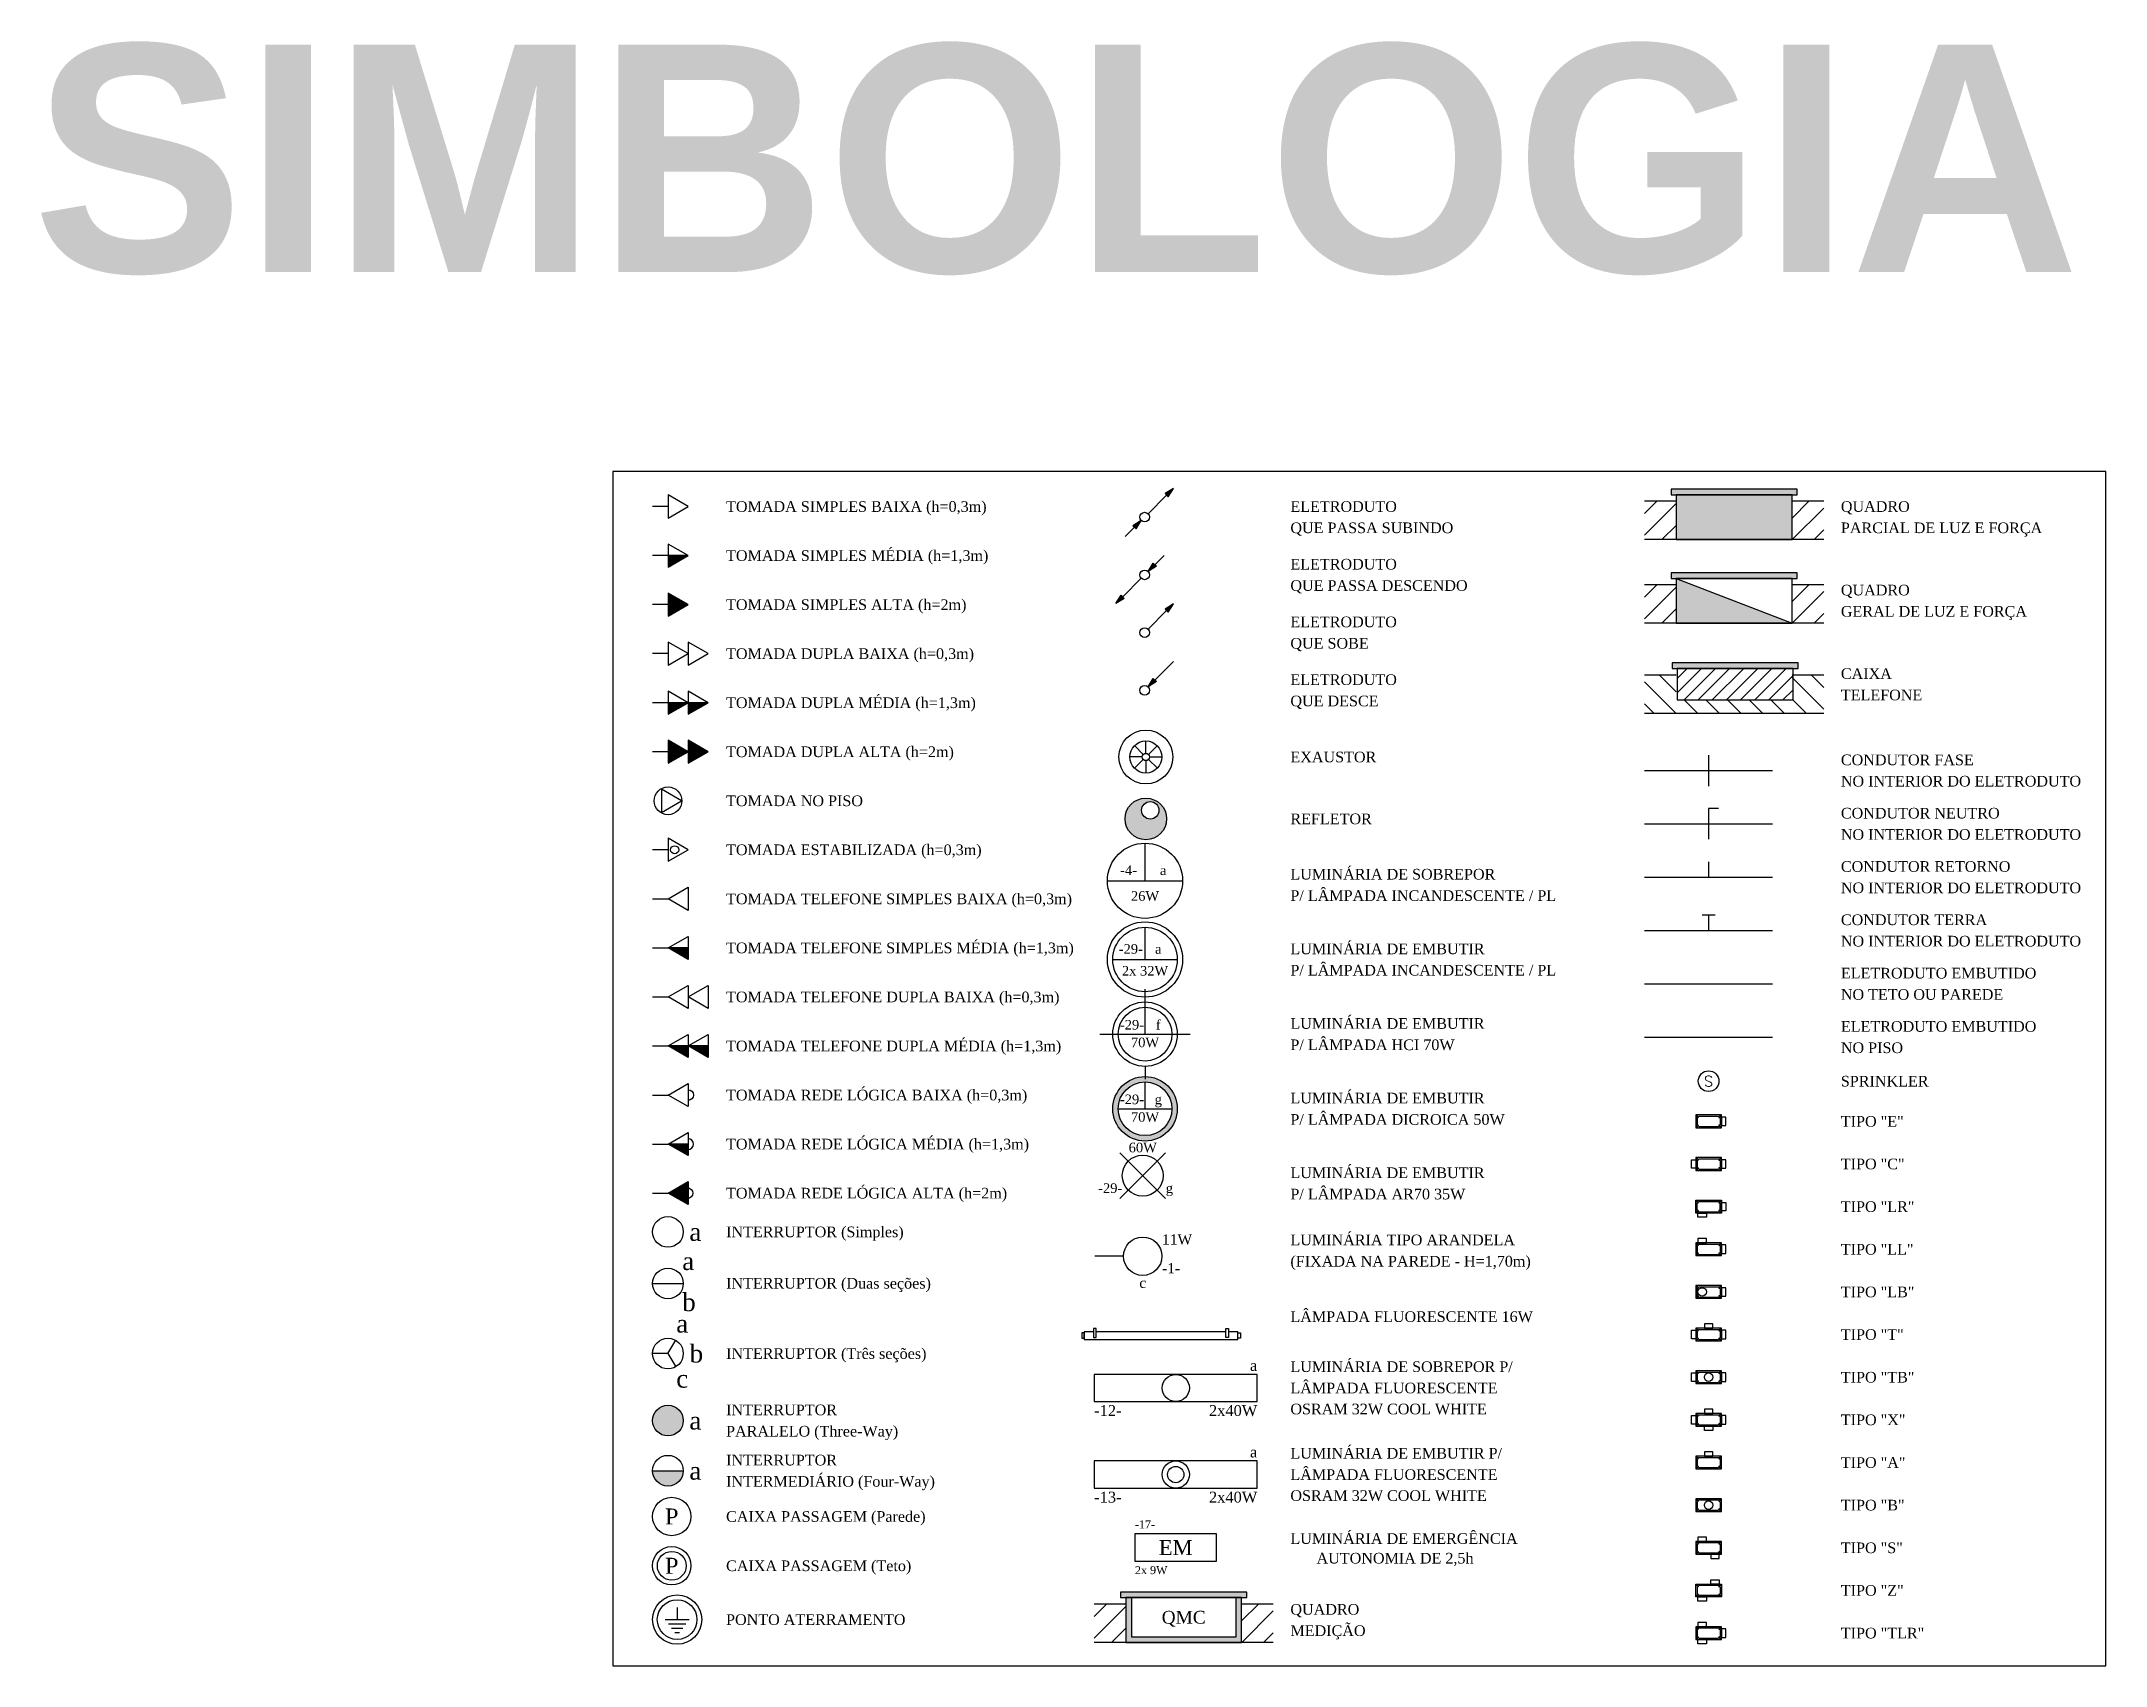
# Model space of a CAD drawing. Extents: x -175055 to -48386, y 10342 to 134050.
# Drawn here: x -161021.6 to -160749.4, y 10573.5 to 10787.8 of the extents above; entities that cross this region are included whole.
import ezdxf
from ezdxf.enums import TextEntityAlignment as Align

# ---------------------------------------------------------------- set-up
doc = ezdxf.new("R2010")
doc.units = 0
doc.header["$LTSCALE"] = 50
doc.header["$MEASUREMENT"] = 0
doc.linetypes.add('HIDDEN', pattern=[0.375, 0.25, -0.125])
doc.layers.get('0').update_dxf_attribs({"linetype": 'CONTINUOUS'})
doc.layers.add('SIMBOLOGIA', color=1, linetype='CONTINUOUS')
doc.layers.add('TX-GM', color=3, linetype='CONTINUOUS')
doc.styles.add('JMS1', font='times.ttf')
doc.styles.add('JMS2', font='times.ttf')
doc.styles.add('ROMANS', font='romans', dxfattribs={"height": 12})
doc.styles.add('SANSSERIFBOLD', font='sasb____.pfb')

msp = doc.modelspace()

# ---------------------------------------------------------------- texts
at = {"color": 1, "linetype": 'Continuous', "style": 'JMS2'}
for s, p in [('TOMADA SIMPLES BAIXA (h=0,3m)', (-160931.33, 10726.45)), ('TOMADA SIMPLES MÉDIA (h=1,3m)', (-160931.33, 10719.98)), ('TOMADA SIMPLES ALTA (h=2m)', (-160931.33, 10713.51)), ('TOMADA DUPLA BAIXA (h=0,3m)', (-160931.33, 10707.04)), ('TOMADA DUPLA MÉDIA (h=1,3m)', (-160931.33, 10700.57)), ('TOMADA DUPLA ALTA (h=2m)', (-160931.33, 10694.1)), ('TOMADA NO PISO', (-160931.33, 10687.63)), ('TOMADA ESTABILIZADA (h=0,3m)', (-160931.33, 10681.17))]:
    msp.add_text(s, height=1.4062, dxfattribs=at).set_placement(p, align=Align.MIDDLE_LEFT)
at = {"linetype": 'Continuous', "style": 'JMS2'}
for s, height, p in [('ELETRODUTO', 1.406, (-160856.91, 10726.45)), ('QUADRO', 1.406, (-160784.32, 10726.45)), ('QUE PASSA SUBINDO', 1.4062, (-160856.91, 10723.64)), ('PARCIAL DE LUZ E FORÇA', 1.4062, (-160784.32, 10723.64)), ('ELETRODUTO', 1.406, (-160856.91, 10718.84)), ('QUE PASSA DESCENDO', 1.4062, (-160856.91, 10716.03)), ('QUADRO', 1.406, (-160784.32, 10715.43)), ('GERAL DE LUZ E FORÇA', 1.4062, (-160784.32, 10712.62)), ('ELETRODUTO', 1.406, (-160856.91, 10711.23)), ('QUE SOBE', 1.406, (-160856.91, 10708.41)), ('CAIXA', 1.406, (-160784.32, 10704.41)), ('ELETRODUTO', 1.406, (-160856.91, 10703.61)), ('TELEFONE', 1.406, (-160784.32, 10701.59)), ('QUE DESCE', 1.406, (-160856.91, 10700.8)), ('EXAUSTOR', 1.406, (-160856.91, 10693.41)), ('EXAUSTOR', 1.406, (-160856.91, 10693.41)), ('CONDUTOR FASE', 1.4062, (-160784.32, 10693.03)), ('NO INTERIOR DO ELETRODUTO', 1.4062, (-160784.32, 10690.22)), ('REFLETOR', 1.406, (-160856.91, 10685.25)), ('REFLETOR', 1.406, (-160856.91, 10685.25)), ('CONDUTOR NEUTRO', 1.4062, (-160784.32, 10686)), ('NO INTERIOR DO ELETRODUTO', 1.4062, (-160784.32, 10683.19)), ('LUMINÁRIA DE SOBREPOR', 1.4062, (-160856.91, 10677.95)), ('CONDUTOR RETORNO', 1.4062, (-160784.32, 10678.97)), ('TOMADA TELEFONE SIMPLES BAIXA (h=0,3m)', 1.4062, (-160931.33, 10674.7)), ('P/ LÂMPADA INCANDESCENTE / PL', 1.4062, (-160856.91, 10675.13)), ('NO INTERIOR DO ELETRODUTO', 1.4062, (-160784.32, 10676.15)), ('CONDUTOR TERRA', 1.4062, (-160784.32, 10671.94)), ('TOMADA TELEFONE SIMPLES MÉDIA (h=1,3m)', 1.4062, (-160931.33, 10668.23)), ('LUMINÁRIA DE EMBUTIR', 1.4062, (-160856.91, 10668.1)), ('NO INTERIOR DO ELETRODUTO', 1.4062, (-160784.32, 10669.12)), ('P/ LÂMPADA INCANDESCENTE / PL', 1.4062, (-160856.91, 10665.29)), ('ELETRODUTO EMBUTIDO', 1.4062, (-160784.32, 10664.9)), ('TOMADA TELEFONE DUPLA BAIXA (h=0,3m)', 1.4062, (-160931.33, 10661.76)), ('NO TETO OU PAREDE', 1.4062, (-160784.32, 10662.09)), ('LUMINÁRIA DE EMBUTIR', 1.4062, (-160856.91, 10658.26)), ('ELETRODUTO EMBUTIDO', 1.4062, (-160784.32, 10657.87)), ('TOMADA TELEFONE DUPLA MÉDIA (h=1,3m)', 1.4062, (-160931.33, 10655.29)), ('P/ LÂMPADA HCI 70W', 1.4062, (-160856.91, 10655.45)), ('NO PISO', 1.406, (-160784.32, 10655.06)), ('TOMADA REDE LÓGICA BAIXA (h=0,3m)', 1.4062, (-160931.33, 10648.82)), ('SPRINKLER', 1.406, (-160784.32, 10650.65)), ('LUMINÁRIA DE EMBUTIR', 1.4062, (-160856.91, 10648.42)), ('P/ LÂMPADA DICROICA 50W', 1.4062, (-160856.91, 10645.6)), ('TIPO "E"', 1.406, (-160784.32, 10645.35)), ('TOMADA REDE LÓGICA MÉDIA (h=1,3m)', 1.4062, (-160931.33, 10642.35)), ('LUMINÁRIA DE EMBUTIR', 1.4062, (-160856.91, 10638.57)), ('TIPO "C"', 1.406, (-160784.32, 10639.73)), ('TOMADA REDE LÓGICA ALTA (h=2m)', 1.4062, (-160931.33, 10635.88)), ('P/ LÂMPADA AR70 35W', 1.4062, (-160856.91, 10635.76)), ('TIPO "LR"', 1.406, (-160784.32, 10634.1)), ('INTERRUPTOR (Simples)', 1.4062, (-160931.33, 10630.77)), ('LUMINÁRIA TIPO ARANDELA', 1.4062, (-160856.91, 10629.71)), ('TIPO "LL"', 1.406, (-160784.32, 10628.48)), ('(FIXADA NA PAREDE - H=1,70m)', 1.4062, (-160856.91, 10626.9)), ('INTERRUPTOR (Duas seções)', 1.4062, (-160931.33, 10623.99)), ('TIPO "LB"', 1.406, (-160784.32, 10622.85)), ('LÂMPADA FLUORESCENTE 16W', 1.4062, (-160856.91, 10619.59)), ('TIPO "T"', 1.406, (-160784.32, 10617.23)), ('INTERRUPTOR (Três seções)', 1.4062, (-160931.33, 10614.72)), ('LUMINÁRIA DE SOBREPOR P/', 1.4062, (-160856.91, 10612.99)), ('TIPO "TB"', 1.406, (-160784.32, 10611.6)), ('LÂMPADA FLUORESCENTE', 1.4062, (-160856.91, 10610.18)), ('INTERRUPTOR', 1.4062, (-160931.33, 10607.29)), ('OSRAM 32W COOL WHITE', 1.4062, (-160856.91, 10607.41)), ('TIPO "X"', 1.406, (-160784.32, 10605.98)), ('PARALELO (Three-Way)', 1.4062, (-160931.33, 10604.48)), ('INTERRUPTOR', 1.4062, (-160931.33, 10600.67)), ('LUMINÁRIA DE EMBUTIR P/', 1.4062, (-160856.91, 10601.57)), ('TIPO "A"', 1.406, (-160784.32, 10600.35)), ('INTERMEDIÁRIO (Four-Way)', 1.4062, (-160931.33, 10597.86)), ('LÂMPADA FLUORESCENTE', 1.4062, (-160856.91, 10598.76)), ('OSRAM 32W COOL WHITE', 1.4062, (-160856.91, 10595.99)), ('CAIXA PASSAGEM (Parede)', 1.4062, (-160931.33, 10593.23)), ('TIPO "B"', 1.406, (-160784.32, 10594.73)), ('LUMINÁRIA DE EMERGÊNCIA', 1.4062, (-160856.91, 10590.32)), ('CAIXA PASSAGEM (Teto)', 1.4062, (-160931.33, 10586.73)), ('AUTONOMIA DE 2,5h', 1.4062, (-160853.46, 10587.73)), ('TIPO "S"', 1.406, (-160784.32, 10589.1)), ('TIPO "Z"', 1.406, (-160784.32, 10583.48)), ('PONTO ATERRAMENTO', 1.4062, (-160931.33, 10579.63)), ('MEDIÇÃO', 1.406, (-160856.91, 10578.17)), ('QUADRO', 1.406, (-160856.91, 10580.98)), ('TIPO "TLR"', 1.406, (-160784.32, 10577.85))]:
    msp.add_text(s, height=height, dxfattribs=at).set_placement(p, align=Align.MIDDLE_LEFT)
at = {"layer": 'TX-GM', "style": 'SANSSERIFBOLD'}
msp.add_text('SIMBOLOGIA', height=30, dxfattribs=at).set_placement((-161022.84, 10757.37))

# ---------------------------------------------------------------- blocks, each defined once
blk = doc.blocks.new('A$C7A1A14DC')
at = {"layer": 'SIMBOLOGIA'}
blk.add_line((0.097, 0), (0, 0), dxfattribs=at)
blk.add_lwpolyline([(0.222, 0), (0.097, 0.072), (0.097, -0.072)], close=True, dxfattribs=at)
at = {"layer": 'SIMBOLOGIA', "linetype": 'Continuous', "style": 'JMS1'}
blk.add_attdef('POT', text='', height=0.08, dxfattribs=at).set_placement((0.177, 0.11), align=Align.MIDDLE_LEFT)
blk.add_attdef('CIRC.', (0.177, -0.145), '', height=0.08, dxfattribs=at)
blk = doc.blocks.new('A$C04520402')
at = {"layer": 'SIMBOLOGIA', "linetype": 'Continuous'}
blk.add_hatch(color=256, dxfattribs=at).paths.add_polyline_path([(0.097, -0.072), (0.222, 0), (0.097, 0)])
at = {"layer": 'SIMBOLOGIA'}
blk.add_line((0.097, 0), (0, 0), dxfattribs=at)
at = {"layer": 'SIMBOLOGIA', "linetype": 'Continuous'}
blk.add_line((0.222, 0), (0.097, 0), dxfattribs=at)
at = {"layer": 'SIMBOLOGIA'}
blk.add_lwpolyline([(0.222, 0), (0.097, 0.072), (0.097, -0.072)], close=True, dxfattribs=at)
at = {"layer": 'SIMBOLOGIA', "linetype": 'Continuous', "style": 'JMS1'}
blk.add_attdef('POT', text='', height=0.08, dxfattribs=at).set_placement((0.177, 0.11), align=Align.MIDDLE_LEFT)
blk.add_attdef('CIRC.', (0.177, -0.145), '', height=0.08, dxfattribs=at)
blk = doc.blocks.new('A$C3018671F')
at = {"layer": 'SIMBOLOGIA'}
blk.add_hatch(color=256, dxfattribs=at).paths.add_polyline_path([(0.097, 0.072), (0.097, -0.072), (0.222, 0)])
blk.add_line((0.097, 0), (0, 0), dxfattribs=at)
blk.add_lwpolyline([(0.222, 0), (0.097, 0.072), (0.097, -0.072)], close=True, dxfattribs=at)
at = {"layer": 'SIMBOLOGIA', "linetype": 'Continuous', "style": 'JMS1'}
blk.add_attdef('POT', text='', height=0.08, dxfattribs=at).set_placement((0.177, 0.11), align=Align.MIDDLE_LEFT)
blk.add_attdef('CIRC.', (0.177, -0.145), '', height=0.08, dxfattribs=at)
blk = doc.blocks.new('A$C2AD67FED')
at = {"layer": 'SIMBOLOGIA', "linetype": 'Continuous'}
blk.add_circle((60, 0), 60, dxfattribs=at)
at = {"layer": 'SIMBOLOGIA', "linetype": 'Continuous', "style": 'JMS1'}
blk.add_attdef('CIRC.1', text='', height=70, dxfattribs=at).set_placement((143.7, 0), align=Align.MIDDLE_LEFT)
blk = doc.blocks.new('A$C046C75A3')
at = {"layer": 'SIMBOLOGIA', "linetype": 'Continuous'}
blk.add_hatch(color=256, dxfattribs=at).paths.add_polyline_path([(0, 0, 1), (120, 0)])
blk.add_line((0, 0), (120, 0), dxfattribs=at)
blk.add_circle((60, 0), 60, dxfattribs=at)
at = {"layer": 'SIMBOLOGIA', "linetype": 'Continuous', "style": 'JMS1'}
blk.add_attdef('CIRC.1', text='', height=70, dxfattribs=at).set_placement((143.7, 0), align=Align.MIDDLE_LEFT)
blk = doc.blocks.new('A$C03AD7B86')
at = {"linetype": 'Continuous'}
for radius in [60, 45]:
    blk.add_circle((0, 0), radius, dxfattribs=at)
at = {"linetype": 'Continuous', "style": 'JMS1'}
blk.add_text('P', height=50, dxfattribs=at).set_placement((0, 0), align=Align.MIDDLE_CENTER)
blk = doc.blocks.new('A$C4C972E47')
at = {"layer": 'SIMBOLOGIA', "linetype": 'Continuous'}
blk.add_circle((60, 0), 60, dxfattribs=at)
at = {"layer": 'SIMBOLOGIA', "linetype": 'Continuous', "style": 'JMS1'}
blk.add_text('P', height=50, dxfattribs=at).set_placement((60, 0), align=Align.MIDDLE_CENTER)
blk = doc.blocks.new('A$C70187CAC')
at = {"linetype": 'Continuous'}
for p, q in [((-0.0557, 0), (0.0557, 0)), ((0, 0.0563), (0, 0)), ((-0.041, -0.0203), (0.041, -0.0203)), ((-0.0262, -0.0405), (0.0262, -0.0405)), ((-0.0115, -0.0608), (0.0115, -0.0608))]:
    blk.add_line(p, q, dxfattribs=at)
for radius in [0.1155, 0.093]:
    blk.add_circle((0, 0), radius, dxfattribs=at)
blk = doc.blocks.new('A$C42C2322C')
at = {"linetype": 'Continuous'}
blk.add_hatch(color=256, dxfattribs=at).paths.add_polyline_path([(89.9, 89.9), (63.7, 73.5), (73.5, 63.7)])
blk.add_line((10.6, 10.6), (68.6, 68.6), dxfattribs=at)
blk.add_lwpolyline([(73.5, 63.7), (89.9, 89.9), (63.7, 73.5)], close=True, dxfattribs=at)
blk.add_circle((0, 0), 15, dxfattribs=at)
blk = doc.blocks.new('A$C4D954A93')
at = {"linetype": 'Continuous'}
blk.add_hatch(color=256, dxfattribs=at).paths.add_polyline_path([(10.6, 10.6), (36.8, 27), (27, 36.8)])
blk.add_line((89.9, 89.9), (31.9, 31.9), dxfattribs=at)
blk.add_lwpolyline([(36.8, 27), (10.6, 10.6), (27, 36.8)], close=True, dxfattribs=at)
blk.add_circle((0, 0), 15, dxfattribs=at)
blk = doc.blocks.new('A$C1CAD7E8E')
at = {"layer": 'SIMBOLOGIA'}
blk.add_line((0, -0.097), (0, 0), dxfattribs=at)
blk.add_lwpolyline([(0, -0.222), (0.072, -0.097), (-0.072, -0.097)], close=True, dxfattribs=at)
at = {"layer": 'SIMBOLOGIA', "linetype": 'Continuous'}
blk.add_circle((0, -0.138), 0.0253, dxfattribs=at)
at = {"layer": 'SIMBOLOGIA', "linetype": 'Continuous', "style": 'JMS1'}
blk.add_attdef('CIRC.', text='', height=0.08, dxfattribs=at).set_placement((-0.071, -0.199), align=Align.RIGHT)
blk.add_attdef('POT', text='', height=0.08, dxfattribs=at).set_placement((0, -0.263), align=Align.TOP_CENTER)
blk = doc.blocks.new('A$C09D210CD')
at = {"layer": 'SIMBOLOGIA', "linetype": 'Continuous'}
blk.add_line((0, 0), (120, 0), dxfattribs=at)
blk.add_circle((60, 0), 60, dxfattribs=at)
at = {"layer": 'SIMBOLOGIA', "linetype": 'Continuous', "style": 'JMS1'}
blk.add_attdef('CIRC.1', text='', height=70, dxfattribs=at).set_placement((116.1, 31.6), align=Align.BOTTOM_LEFT)
blk.add_attdef('CIRC.2', text='', height=70, dxfattribs=at).set_placement((116.1, -38.1), align=Align.TOP_LEFT)
blk = doc.blocks.new('A$C0844385A')
at = {"layer": 'SIMBOLOGIA'}
blk.add_lwpolyline([(62.6, 0), (-31.3, 54.2), (-31.3, -54.2)], close=True, dxfattribs=at)
blk.add_circle((0, 0), 65, dxfattribs=at)
at = {"layer": 'SIMBOLOGIA', "linetype": 'Continuous', "style": 'JMS1'}
blk.add_attdef('POT', text='', height=60, dxfattribs=at).set_placement((41.2, 82.4), align=Align.MIDDLE_LEFT)
blk.add_attdef('CIRC.', (41.2, -108.7), '', height=60, dxfattribs=at)
blk = doc.blocks.new('A$C2E1423AF')
at = {"layer": 'SIMBOLOGIA'}
for points in [[(72.6, 54.2), (72.6, -54.2), (166.4, 0)], [(166.4, 54.2), (166.4, -54.2), (260.3, 0)]]:
    blk.add_hatch(color=256, dxfattribs=at).paths.add_polyline_path(points)
blk.add_line((72.6, 0), (0, 0), dxfattribs=at)
for points in [[(166.4, 0), (72.6, 54.2), (72.6, -54.2)], [(260.3, 0), (166.4, 54.2), (166.4, -54.2)]]:
    blk.add_lwpolyline(points, close=True, dxfattribs=at)
at = {"layer": 'SIMBOLOGIA', "linetype": 'Continuous', "style": 'JMS1'}
blk.add_attdef('POT', text='', height=60, dxfattribs=at).set_placement((195.5, 82.4), align=Align.MIDDLE_LEFT)
blk.add_attdef('CIRC.', (86.3, -123.1), '', height=60, dxfattribs=at)
blk = doc.blocks.new('A$C23953070')
at = {"layer": 'SIMBOLOGIA', "linetype": 'Continuous'}
for points in [[(72.6, -54.2), (166.4, 0), (72.6, 0)], [(166.4, -54.2), (260.3, 0), (166.4, 0)]]:
    blk.add_hatch(color=256, dxfattribs=at).paths.add_polyline_path(points)
at = {"layer": 'SIMBOLOGIA'}
blk.add_line((72.6, 0), (0, 0), dxfattribs=at)
at = {"layer": 'SIMBOLOGIA', "linetype": 'Continuous'}
for p, q in [((166.4, 0), (72.6, 0)), ((260.3, 0), (166.4, 0))]:
    blk.add_line(p, q, dxfattribs=at)
at = {"layer": 'SIMBOLOGIA'}
for points in [[(166.4, 0), (72.6, 54.2), (72.6, -54.2)], [(260.3, 0), (166.4, 54.2), (166.4, -54.2)]]:
    blk.add_lwpolyline(points, close=True, dxfattribs=at)
at = {"layer": 'SIMBOLOGIA', "linetype": 'Continuous', "style": 'JMS1'}
blk.add_attdef('POT', text='', height=60, dxfattribs=at).set_placement((195.5, 82.4), align=Align.MIDDLE_LEFT)
blk.add_attdef('CIRC.', (86.3, -123.1), '', height=60, dxfattribs=at)
blk = doc.blocks.new('A$C6A1A07AC')
at = {"layer": 'SIMBOLOGIA'}
blk.add_line((72.6, 0), (0, 0), dxfattribs=at)
for points in [[(166.4, 0), (72.6, 54.2), (72.6, -54.2)], [(260.3, 0), (166.4, 54.2), (166.4, -54.2)]]:
    blk.add_lwpolyline(points, close=True, dxfattribs=at)
at = {"layer": 'SIMBOLOGIA', "linetype": 'Continuous', "style": 'JMS1'}
blk.add_attdef('POT', text='', height=60, dxfattribs=at).set_placement((195.5, 82.4), align=Align.MIDDLE_LEFT)
blk.add_attdef('CIRC.', (86.3, -123.1), '', height=60, dxfattribs=at)
blk = doc.blocks.new('A$C57CA5F4A')
at = {"layer": 'SIMBOLOGIA', "linetype": 'Continuous'}
blk.add_hatch(color=256, dxfattribs=at).paths.add_polyline_path([(0.222, -0.072), (0.222, 0), (0.097, 0)])
at = {"layer": 'SIMBOLOGIA'}
blk.add_line((0, 0), (0.097, 0), dxfattribs=at)
at = {"layer": 'SIMBOLOGIA', "linetype": 'Continuous'}
blk.add_line((0.222, 0), (0.097, 0), dxfattribs=at)
at = {"layer": 'SIMBOLOGIA'}
blk.add_lwpolyline([(0.097, 0), (0.222, 0.072), (0.222, -0.072)], close=True, dxfattribs=at)
blk = doc.blocks.new('A$C5E7A017F')
at = {"layer": 'SIMBOLOGIA', "linetype": 'Continuous'}
blk.add_hatch(color=256, dxfattribs=at).paths.add_polyline_path([(0.222, -0.072), (0.222, 0), (0.097, 0)])
at = {"layer": 'SIMBOLOGIA'}
blk.add_line((0, 0), (0.097, 0), dxfattribs=at)
at = {"layer": 'SIMBOLOGIA', "linetype": 'Continuous'}
blk.add_line((0.222, 0), (0.097, 0), dxfattribs=at)
at = {"layer": 'SIMBOLOGIA'}
blk.add_lwpolyline([(0.097, 0), (0.222, 0.072), (0.222, -0.072)], close=True, dxfattribs=at)
at = {"layer": 'SIMBOLOGIA', "linetype": 'Continuous'}
blk.add_arc((0.222, 0), 0.0335, 270, 90, dxfattribs=at)
blk = doc.blocks.new('A$C341177DA')
at = {"linetype": 'Continuous'}
for p, q in [((-0.017, 0), (-0.0751, 0)), ((-0.012, 0.0121), (-0.0528, 0.0534)), ((0, 0.017), (0, 0.0751)), ((0.0121, 0.012), (0.0533, 0.0528)), ((0.017, 0), (0.0751, 0)), ((-0.0122, -0.0119), (-0.0537, -0.0525)), ((0, -0.017), (0, -0.0751)), ((0.0123, -0.0118), (0.0543, -0.0519))]:
    blk.add_line(p, q, dxfattribs=at)
for radius in [0.1262, 0.0751, 0.017]:
    blk.add_circle((0, 0), radius, dxfattribs=at)
blk = doc.blocks.new('A$C2F8936CE')
at = {"linetype": 'ByBlock'}
h = blk.add_hatch(color=256, dxfattribs=at)
h.paths.add_polyline_path([(0.245, 0, 1), (0, 0, 1)])
h.paths.add_polyline_path([(0.097, 0.05, -1), (0.199, 0.05, -1)], flags=16)
blk.add_circle((0.122, 0), 0.122)
blk.add_circle((0.148, 0.05), 0.051, dxfattribs=at)
at = {"linetype": 'Continuous', "style": 'JMS1'}
for tag, p in [('CIRC.', (0.073, 0.186)), ('POT.', (0.259, -0.11)), ('CMD', (0.094, -0.192))]:
    blk.add_attdef(tag, text='', height=0.06, dxfattribs=at).set_placement(p, align=Align.MIDDLE_LEFT)
blk = doc.blocks.new('A$C6210122E')
at = {"linetype": 'Continuous'}
blk.add_lwpolyline([(-300, -50), (300, -50), (300, 50), (-300, 50)], close=True, dxfattribs=at)
blk.add_circle((0, 0), 50, dxfattribs=at)
at = {"linetype": 'Continuous', "style": 'JMS1'}
for tag, p in [('CMD', (300, 83)), ('POT.', (300, -83))]:
    blk.add_attdef(tag, text='', height=40, dxfattribs=at).set_placement(p, align=Align.MIDDLE_RIGHT)
blk.add_attdef('CIRC.', text='', height=40, dxfattribs=at).set_placement((-300, -83), align=Align.MIDDLE_LEFT)
blk = doc.blocks.new('A$C350A4605')
at = {"linetype": 'Continuous'}
blk.add_lwpolyline([(-300, -50), (300, -50), (300, 50), (-300, 50)], close=True, dxfattribs=at)
for radius in [50, 30]:
    blk.add_circle((0, 0), radius, dxfattribs=at)
at = {"linetype": 'Continuous', "style": 'JMS1'}
for tag, p in [('CMD', (300, 83)), ('POT.', (300, -83))]:
    blk.add_attdef(tag, text='', height=40, dxfattribs=at).set_placement(p, align=Align.MIDDLE_RIGHT)
blk.add_attdef('CIRC.', text='', height=40, dxfattribs=at).set_placement((-300, -83), align=Align.MIDDLE_LEFT)
blk = doc.blocks.new('A$C1FA718BA')
at = {"linetype": 'Continuous'}
for p, q in [((-350, 101.7), (-301.7, 150)), ((-226.4, 150), (-350, 150)), ((-350, 16.8), (-226.4, 140.5)), ((226.4, 84.1), (292.3, 150)), ((350, 150), (226.4, 150)), ((227.1, 0), (350, 122.9)), ((350, 0), (-350, 0)), ((-282, 0), (-226.4, 55.6)), ((312, 0), (350, 38))]:
    blk.add_line(p, q, dxfattribs=at)
blk = doc.blocks.new('A$C448E4B37')
at = {"linetype": 'Continuous'}
h = blk.add_hatch(color=256, dxfattribs=at)
h.paths.add_polyline_path([(-246.4, 46.9), (-246.4, 25), (246.4, 25), (246.4, 46.9)])
h.paths.add_polyline_path([(-226.4, 25), (-226.4, -150), (226.4, -150), (226.4, 25)])
for points in [[(-246.4, 25), (246.4, 25), (246.4, 46.9), (-246.4, 46.9)], [(-226.4, -150), (226.4, -150), (226.4, 25), (-226.4, 25)]]:
    blk.add_lwpolyline(points, close=True, dxfattribs=at)
blk = doc.blocks.new('A$C622D64AD')
at = {"linetype": 'Continuous'}
for points in [[(-246.4, 46.9), (-246.4, 25), (246.4, 25), (246.4, 46.9)], [(226.4, -150), (-226.4, 25), (-226.4, -150)]]:
    blk.add_hatch(color=256, dxfattribs=at).paths.add_polyline_path(points)
blk.add_line((-226.4, 25), (226.4, -150), dxfattribs=at)
for points in [[(-246.4, 25), (246.4, 25), (246.4, 46.9), (-246.4, 46.9)], [(-226.4, -150), (226.4, -150), (226.4, 25), (-226.4, 25)]]:
    blk.add_lwpolyline(points, close=True, dxfattribs=at)
blk = doc.blocks.new('A$C74910228')
at = {"linetype": 'Continuous'}
h = blk.add_hatch(color=256, dxfattribs=at)
h.paths.add_polyline_path([(-246.4, 46.9), (-246.4, 25), (246.4, 25), (246.4, 46.9)])
h.paths.add_polyline_path([(-204.5, 25), (-226.4, 25), (-226.4, -150), (226.4, -150), (226.4, 25), (204.5, 25), (204.5, -128.1), (-204.5, -128.1)])
for points in [[(-246.4, 25), (246.4, 25), (246.4, 46.9), (-246.4, 46.9)], [(-226.4, -150), (226.4, -150), (226.4, 25), (-226.4, 25)], [(-204.5, -128.1), (204.5, -128.1), (204.5, 25), (-204.5, 25)]]:
    blk.add_lwpolyline(points, close=True, dxfattribs=at)
at = {"linetype": 'Continuous', "style": 'JMS2'}
blk.add_text('QMC', height=50, dxfattribs=at).set_placement((0, -51.6), align=Align.MIDDLE_CENTER)
blk = doc.blocks.new('A$C65E92EE3')
at = {"linetype": 'Continuous'}
blk.add_hatch(color=256, dxfattribs=at).paths.add_polyline_path([(-246.4, 46.9), (-246.4, 25), (246.4, 25), (246.4, 46.9)])
for p, q in [((-226.4, -14), (-187.4, 25)), ((-226.4, -69.2), (-132.2, 25)), ((-199.8, -97.7), (-77.1, 25)), ((-144.6, -97.7), (-21.9, 25)), ((-89.5, -97.7), (33.3, 25)), ((-34.3, -97.7), (88.4, 25)), ((20.8, -97.7), (143.6, 25)), ((76, -97.7), (198.7, 25)), ((131.1, -97.7), (226.4, -2.5)), ((186.3, -97.7), (226.4, -57.6))]:
    blk.add_line(p, q, dxfattribs=at)
for points in [[(-246.4, 25), (246.4, 25), (246.4, 46.9), (-246.4, 46.9)], [(-226.4, -97.7), (226.4, -97.7), (226.4, 25), (-226.4, 25)]]:
    blk.add_lwpolyline(points, close=True, dxfattribs=at)
blk = doc.blocks.new('A$C759F369E')
at = {"linetype": 'Continuous'}
for p, q in [((-226.4, 150), (-350, 150)), ((-227.1, 0), (-350, 122.9)), ((-226.4, 84.1), (-292.3, 150)), ((350, 150), (226.4, 150)), ((350, 16.8), (226.4, 140.5)), ((350, 101.7), (301.7, 150)), ((-312, 0), (-350, 38)), ((350, 0), (-350, 0)), ((-142.3, 0), (-194.5, 52.3)), ((-57.4, 0), (-109.7, 52.3)), ((27.4, 0), (-24.8, 52.3)), ((112.3, 0), (60, 52.3)), ((197.1, 0), (144.9, 52.3)), ((282, 0), (226.4, 55.6))]:
    blk.add_line(p, q, dxfattribs=at)
blk = doc.blocks.new('A$C0F8C457B')
at = {"linetype": 'Continuous'}
for p, q in [((0, 0), (0, 176)), ((-176, 0), (176, 0))]:
    blk.add_line(p, q, dxfattribs=at)
blk.add_line((0, -126), (0, -176))
for radius in [126, 105]:
    blk.add_circle((0, 0), radius, dxfattribs=at)
at = {"linetype": 'Continuous', "style": 'JMS1'}
for tag, p in [('CIRC.', (-51.1, 36.8)), ('CMD', (51.8, 36.8)), ('POT.', (0, -32.3))]:
    blk.add_attdef(tag, text='', height=37.5, dxfattribs=at).set_placement(p, align=Align.MIDDLE_CENTER)
blk = doc.blocks.new('A$C12EA76F2')
h = blk.add_hatch(color=256)
edge = h.paths.add_edge_path()
edge.add_arc((0, 0), 126, 0, 360)
edge = h.paths.add_edge_path(flags=16)
edge.add_arc((0, 0), 105, 0, 360)
at = {"linetype": 'Continuous'}
for p, q in [((0, 0), (0, 105)), ((-105, 0), (105, 0))]:
    blk.add_line(p, q, dxfattribs=at)
for radius in [126, 105]:
    blk.add_circle((0, 0), radius, dxfattribs=at)
at = {"linetype": 'Continuous', "style": 'JMS1'}
for tag, p in [('CIRC.', (-51.1, 36.8)), ('CMD', (51.8, 36.8)), ('POT.', (0, -32.3))]:
    blk.add_attdef(tag, text='', height=37.5, dxfattribs=at).set_placement(p, align=Align.MIDDLE_CENTER)
blk = doc.blocks.new('A$C2E6C7662')
at = {"linetype": 'Continuous'}
for p, q in [((89.1, -89.1), (-89.1, 89.1)), ((-89.1, -89.1), (89.1, 89.1))]:
    blk.add_line(p, q, dxfattribs=at)
blk.add_circle((0, 0), 80, dxfattribs=at)
at = {"linetype": 'Continuous', "style": 'JMS1'}
blk.add_attdef('POT.', text='', height=37.5, dxfattribs=at).set_placement((0, 80), align=Align.BOTTOM_CENTER)
blk.add_attdef('CIRC.', text='', height=37.5, dxfattribs=at).set_placement((-80, -48.9), align=Align.MIDDLE_RIGHT)
blk.add_attdef('CMD', text='', height=37.5, dxfattribs=at).set_placement((90, -48.9), align=Align.MIDDLE_LEFT)
blk = doc.blocks.new('A$C0B4C0E00')
for points in [[(-263.5, -35.3), (-253.5, -35.3), (-253.5, 0), (-263.5, 0)], [(263.5, -35.3), (253.5, -35.3), (253.5, 0), (263.5, 0)], [(-310, -37.6), (-300, -37.6), (-300, -17.6), (-310, -17.6)], [(310, -37.6), (300, -37.6), (300, -17.6), (310, -17.6)]]:
    blk.add_lwpolyline(points, close=True)
for points in [[(-263.5, -12.6), (-300, -12.6), (-300, -42.6), (300, -42.6), (300, -12.6), (263.5, -12.6)], [(253.5, -12.6), (-253.5, -12.6)]]:
    blk.add_lwpolyline(points)
at = {"linetype": 'Continuous', "style": 'JMS1'}
for tag, p in [('CMD', (300, 42.1)), ('POT.', (300, -84.7))]:
    blk.add_attdef(tag, text='', height=50, dxfattribs=at).set_placement(p, align=Align.MIDDLE_RIGHT)
blk.add_attdef('CIRC.', text='', height=50, dxfattribs=at).set_placement((-300, -84.7), align=Align.MIDDLE_LEFT)
blk = doc.blocks.new('A$C37370DF5')
at = {"linetype": 'Continuous'}
for p, q in [((0, 0), (0, 126)), ((-126, 0), (126, 0))]:
    blk.add_line(p, q, dxfattribs=at)
for radius in [147, 126]:
    blk.add_circle((0, 0), radius, dxfattribs=at)
at = {"linetype": 'Continuous', "style": 'JMS1'}
for tag, p in [('CIRC.', (-55.5, 41.2)), ('CMD', (51.8, 41.2)), ('POT.', (0, -44.1))]:
    blk.add_attdef(tag, text='', height=37.5, dxfattribs=at).set_placement(p, align=Align.MIDDLE_CENTER)
blk = doc.blocks.new('A$C0CF16AB1')
at = {"linetype": 'Continuous'}
for p, q in [((0, 0), (0, 147)), ((-147, 0), (147, 0))]:
    blk.add_line(p, q, dxfattribs=at)
blk.add_circle((0, 0), 147, dxfattribs=at)
at = {"linetype": 'Continuous', "style": 'JMS1'}
for tag, p in [('CIRC.', (-64.1, 41.2)), ('CMD', (70.9, 41.2)), ('POT.', (0, -59.2))]:
    blk.add_attdef(tag, text='', height=37.5, dxfattribs=at).set_placement(p, align=Align.MIDDLE_CENTER)
blk = doc.blocks.new('A$C7BD834D8')
blk.add_line((112.5, 0), (0, 0))
blk.add_circle((187.5, 0), 75)
at = {"linetype": 'Continuous', "style": 'JMS1'}
for tag, p in [('POT.', (262.9, 65.6)), ('CIRC.', (262.9, -46.7))]:
    blk.add_attdef(tag, text='', height=40, dxfattribs=at).set_placement(p, align=Align.MIDDLE_LEFT)
blk.add_attdef('CMD', text='', height=40, dxfattribs=at).set_placement((187.5, -104), align=Align.MIDDLE_CENTER)
blk = doc.blocks.new('A$C58A16327')
blk.add_lwpolyline([(-191.3, -63.7), (191.3, -63.7), (191.3, 63.7), (-191.3, 63.7)], close=True)
at = {"linetype": 'Continuous', "style": 'JMS2'}
blk.add_text('EM', height=70, dxfattribs=at).set_placement((0, 0), align=Align.MIDDLE_CENTER)
at = {"style": 'JMS1'}
for tag, p in [('CIRC.', (-191.3, 109)), ('POT.', (-191.3, -105.9))]:
    blk.add_attdef(tag, text='', height=37.5, dxfattribs=at).set_placement(p, align=Align.MIDDLE_LEFT)
blk = doc.blocks.new('A$C39BB159D')
at = {"linetype": 'Continuous'}
blk.add_circle((0, 0), 48.6, dxfattribs=at)
at = {"linetype": 'Continuous', "style": 'ROMANS'}
blk.add_text('S', height=50, rotation=180, dxfattribs=at).set_placement((0, 0), align=Align.MIDDLE)
blk = doc.blocks.new('A$C3B8C14AC')
for p, q in [((-134, 16.1), (-134, -16.1)), ((-126.1, 24), (-33.9, 24)), ((-26, 16.1), (-26, -16.1)), ((-126.1, -24), (-33.9, -24))]:
    blk.add_line(p, q)
for points in [[(-140, -30), (-20, -30), (-20, 30), (-140, 30)], [(-20, -20), (0, -20), (0, 20), (-20, 20)]]:
    blk.add_lwpolyline(points, close=True)
for centre in [(-134, 24), (-26, 24), (-134, -24), (-26, -24)]:
    blk.add_circle(centre, 3)
for centre, start, end in [((-134, 24), 270, 0), ((-26, 24), 180, 270), ((-134, -24), 0, 90), ((-26, -24), 90, 180)]:
    blk.add_arc(centre, 7.94, start, end)
blk = doc.blocks.new('A$C36343BAB')
for p, q in [((-134, 16.1), (-134, -16.1)), ((-126.1, 24), (-33.9, 24)), ((-26, 16.1), (-26, -16.1)), ((-126.1, -24), (-33.9, -24))]:
    blk.add_line(p, q)
for points in [[(-140, -20), (-160, -20), (-160, 20), (-140, 20)], [(-140, -30), (-20, -30), (-20, 30), (-140, 30)], [(-20, -20), (0, -20), (0, 20), (-20, 20)]]:
    blk.add_lwpolyline(points, close=True)
for centre in [(-134, 24), (-26, 24), (-134, -24), (-26, -24)]:
    blk.add_circle(centre, 3)
for centre, start, end in [((-134, 24), 270, 0), ((-26, 24), 180, 270), ((-134, -24), 0, 90), ((-26, -24), 90, 180)]:
    blk.add_arc(centre, 7.94, start, end)
blk = doc.blocks.new('A$C71C92724')
for p, q in [((-134, -16.1), (-134, 16.1)), ((-126.1, 24), (-33.9, 24)), ((-26, -16.1), (-26, 16.1)), ((-126.1, -24), (-33.9, -24))]:
    blk.add_line(p, q)
for points in [[(-140, 30), (-20, 30), (-20, -30), (-140, -30)], [(-20, 20), (0, 20), (0, -20), (-20, -20)], [(-130.1, -30), (-90.1, -30), (-90.1, -50), (-130.1, -50)]]:
    blk.add_lwpolyline(points, close=True)
for centre in [(-134, 24), (-26, 24), (-134, -24), (-26, -24)]:
    blk.add_circle(centre, 3)
for centre, start, end in [((-134, 24), 270, 0), ((-26, 24), 180, 270), ((-134, -24), 0, 90), ((-26, -24), 90, 180)]:
    blk.add_arc(centre, 7.94, start, end)
blk = doc.blocks.new('A$C73B66FB5')
for p, q in [((-134, 16.1), (-134, -16.1)), ((-126.1, 24), (-33.9, 24)), ((-26, 16.1), (-26, -16.1)), ((-126.1, -24), (-33.9, -24))]:
    blk.add_line(p, q)
for points in [[(-140, -30), (-20, -30), (-20, 30), (-140, 30)], [(-130.1, 30), (-90.1, 30), (-90.1, 50), (-130.1, 50)], [(-20, -20), (0, -20), (0, 20), (-20, 20)]]:
    blk.add_lwpolyline(points, close=True)
for centre in [(-134, 24), (-26, 24), (-134, -24), (-26, -24)]:
    blk.add_circle(centre, 3)
for centre, start, end in [((-134, 24), 270, 0), ((-26, 24), 180, 270), ((-134, -24), 0, 90), ((-26, -24), 90, 180)]:
    blk.add_arc(centre, 7.94, start, end)
blk = doc.blocks.new('A$C595A2545')
for p, q in [((-134, 16.1), (-134, -16.1)), ((-126.1, 24), (-33.9, 24)), ((-26, 16.1), (-26, -16.1)), ((-126.1, -24), (-33.9, -24))]:
    blk.add_line(p, q)
for points in [[(-140, -30), (-20, -30), (-20, 30), (-140, 30)], [(-20, -20), (0, -20), (0, 20), (-20, 20)]]:
    blk.add_lwpolyline(points, close=True)
for centre, radius in [((-134, 24), 3), ((-110.1, 0), 20), ((-26, 24), 3), ((-134, -24), 3), ((-26, -24), 3)]:
    blk.add_circle(centre, radius)
for centre, start, end in [((-134, 24), 270, 0), ((-26, 24), 180, 270), ((-134, -24), 0, 90), ((-26, -24), 90, 180)]:
    blk.add_arc(centre, 7.94, start, end)
blk = doc.blocks.new('A$C39100D1A')
for p, q in [((-134, 16.1), (-134, -16.1)), ((-126.1, 24), (-33.9, 24)), ((-26, 16.1), (-26, -16.1)), ((-126.1, -24), (-33.9, -24))]:
    blk.add_line(p, q)
for points in [[(-140, -20), (-160, -20), (-160, 20), (-140, 20)], [(-140, -30), (-20, -30), (-20, 30), (-140, 30)], [(-100, 30), (-60, 30), (-60, 50), (-100, 50)], [(-20, -20), (0, -20), (0, 20), (-20, 20)]]:
    blk.add_lwpolyline(points, close=True)
for centre in [(-134, 24), (-26, 24), (-134, -24), (-26, -24)]:
    blk.add_circle(centre, 3)
for centre, start, end in [((-134, 24), 270, 0), ((-26, 24), 180, 270), ((-134, -24), 0, 90), ((-26, -24), 90, 180)]:
    blk.add_arc(centre, 7.94, start, end)
blk = doc.blocks.new('A$C1B352E12')
for p, q in [((-134, 16.1), (-134, -16.1)), ((-126.1, 24), (-33.9, 24)), ((-26, 16.1), (-26, -16.1)), ((-126.1, -24), (-33.9, -24))]:
    blk.add_line(p, q)
for points in [[(-140, -20), (-160, -20), (-160, 20), (-140, 20)], [(-140, -30), (-20, -30), (-20, 30), (-140, 30)], [(-20, -20), (0, -20), (0, 20), (-20, 20)]]:
    blk.add_lwpolyline(points, close=True)
for centre, radius in [((-134, 24), 3), ((-80, 0), 20), ((-26, 24), 3), ((-134, -24), 3), ((-26, -24), 3)]:
    blk.add_circle(centre, radius)
for centre, start, end in [((-134, 24), 270, 0), ((-26, 24), 180, 270), ((-134, -24), 0, 90), ((-26, -24), 90, 180)]:
    blk.add_arc(centre, 7.94, start, end)
blk = doc.blocks.new('A$C32872069')
for p, q in [((-134, 16.1), (-134, -16.1)), ((-126.1, 24), (-33.9, 24)), ((-26, 16.1), (-26, -16.1)), ((-126.1, -24), (-33.9, -24))]:
    blk.add_line(p, q)
for points in [[(-140, -20), (-160, -20), (-160, 20), (-140, 20)], [(-140, -30), (-20, -30), (-20, 30), (-140, 30)], [(-100, 30), (-60, 30), (-60, 50), (-100, 50)], [(-20, -20), (0, -20), (0, 20), (-20, 20)], [(-100, -30), (-60, -30), (-60, -50), (-100, -50)]]:
    blk.add_lwpolyline(points, close=True)
for centre in [(-134, 24), (-26, 24), (-134, -24), (-26, -24)]:
    blk.add_circle(centre, 3)
for centre, start, end in [((-134, 24), 270, 0), ((-26, 24), 180, 270), ((-134, -24), 0, 90), ((-26, -24), 90, 180)]:
    blk.add_arc(centre, 7.94, start, end)
blk = doc.blocks.new('A$C302B13C6')
for p, q in [((-54, -33.9), (-54, -66.1)), ((-46.1, -26), (46.1, -26)), ((-46.1, -74), (46.1, -74)), ((54, -33.9), (54, -66.1))]:
    blk.add_line(p, q)
for points in [[(-20, -20), (20, -20), (20, 0), (-20, 0)], [(-60, -80), (60, -80), (60, -20), (-60, -20)]]:
    blk.add_lwpolyline(points, close=True)
for centre in [(-54, -26), (-54, -74), (54, -26), (54, -74)]:
    blk.add_circle(centre, 3)
for centre, start, end in [((-54, -26), 270, 0), ((-54, -74), 0, 90), ((54, -26), 180, 270), ((54, -74), 90, 180)]:
    blk.add_arc(centre, 7.94, start, end)
blk = doc.blocks.new('A$C3827137E')
for p, q in [((-54, 16.1), (-54, -16.1)), ((-46.1, 24), (46.1, 24)), ((54, 16.1), (54, -16.1)), ((-46.1, -24), (46.1, -24))]:
    blk.add_line(p, q)
blk.add_lwpolyline([(-60, -30), (60, -30), (60, 30), (-60, 30)], close=True)
for centre, radius in [((-54, 24), 3), ((0, 0), 20), ((54, 24), 3), ((-54, -24), 3), ((54, -24), 3)]:
    blk.add_circle(centre, radius)
for centre, start, end in [((-54, 24), 270, 0), ((54, 24), 180, 270), ((-54, -24), 0, 90), ((54, -24), 90, 180)]:
    blk.add_arc(centre, 7.94, start, end)
blk = doc.blocks.new('A$C0D1E03A1')
for p, q in [((-23.9, -33.9), (-23.9, -66.1)), ((-16, -26), (76.1, -26)), ((-16, -74), (76.1, -74)), ((84.1, -33.9), (84.1, -66.1))]:
    blk.add_line(p, q)
for points in [[(-20, -20), (20, -20), (20, 0), (-20, 0)], [(-29.9, -80), (90.1, -80), (90.1, -20), (-29.9, -20)], [(80.1, -80), (40.1, -80), (40.1, -100), (80.1, -100)]]:
    blk.add_lwpolyline(points, close=True)
for centre in [(-23.9, -26), (-23.9, -74), (84.1, -26), (84.1, -74)]:
    blk.add_circle(centre, 3)
for centre, start, end in [((-23.9, -26), 270, 0), ((-23.9, -74), 0, 90), ((84.1, -26), 180, 270), ((84.1, -74), 90, 180)]:
    blk.add_arc(centre, 7.94, start, end)
blk = doc.blocks.new('A$C72086583')
for p, q in [((-84.1, -33.9), (-84.1, -66.1)), ((16, -26), (-76.1, -26)), ((16, -74), (-76.1, -74)), ((23.9, -33.9), (23.9, -66.1))]:
    blk.add_line(p, q)
for points in [[(20, -20), (-20, -20), (-20, 0), (20, 0)], [(29.9, -80), (-90.1, -80), (-90.1, -20), (29.9, -20)], [(-80.1, -80), (-40.1, -80), (-40.1, -100), (-80.1, -100)]]:
    blk.add_lwpolyline(points, close=True)
for centre in [(-84.1, -26), (-84.1, -74), (23.9, -26), (23.9, -74)]:
    blk.add_circle(centre, 3)
for centre, start, end in [((-84.1, -26), 270, 0), ((-84.1, -74), 0, 90), ((23.9, -26), 180, 270), ((23.9, -74), 90, 180)]:
    blk.add_arc(centre, 7.94, start, end)
blk = doc.blocks.new('A$C316D0890')
for p, q in [((-134, 16.1), (-134, -16.1)), ((-126.1, 24), (-33.9, 24)), ((-26, 16.1), (-26, -16.1)), ((-126.1, -24), (-33.9, -24))]:
    blk.add_line(p, q)
for points in [[(-140, -30), (-20, -30), (-20, 30), (-140, 30)], [(-130.1, 30), (-90.1, 30), (-90.1, 50), (-130.1, 50)], [(-20, -20), (0, -20), (0, 20), (-20, 20)], [(-130.1, -30), (-90.1, -30), (-90.1, -50), (-130.1, -50)]]:
    blk.add_lwpolyline(points, close=True)
for centre in [(-134, 24), (-26, 24), (-134, -24), (-26, -24)]:
    blk.add_circle(centre, 3)
for centre, start, end in [((-134, 24), 270, 0), ((-26, 24), 180, 270), ((-134, -24), 0, 90), ((-26, -24), 90, 180)]:
    blk.add_arc(centre, 7.94, start, end)
blk = doc.blocks.new('A$C549C0EC8')
at = {"linetype": 'Continuous'}
for points in [[(89.9, 89.9), (63.7, 73.5), (73.5, 63.7)], [(-10.6, -10.6), (-36.8, -27), (-27, -36.8)]]:
    blk.add_hatch(color=256, dxfattribs=at).paths.add_polyline_path(points)
for p, q in [((10.6, 10.6), (68.6, 68.6)), ((-60.9, -60.9), (-31.9, -31.9))]:
    blk.add_line(p, q, dxfattribs=at)
for points in [[(73.5, 63.7), (89.9, 89.9), (63.7, 73.5)], [(-27, -36.8), (-10.6, -10.6), (-36.8, -27)]]:
    blk.add_lwpolyline(points, close=True, dxfattribs=at)
blk.add_circle((0, 0), 15, dxfattribs=at)
blk = doc.blocks.new('A$C093F7FE3')
at = {"linetype": 'Continuous'}
for points in [[(10.6, 10.6), (36.8, 27), (27, 36.8)], [(-89.9, -89.9), (-63.7, -73.5), (-73.5, -63.7)]]:
    blk.add_hatch(color=256, dxfattribs=at).paths.add_polyline_path(points)
for p, q in [((60.9, 60.9), (31.9, 31.9)), ((-10.6, -10.6), (-68.6, -68.6))]:
    blk.add_line(p, q, dxfattribs=at)
for points in [[(36.8, 27), (10.6, 10.6), (27, 36.8)], [(-63.7, -73.5), (-89.9, -89.9), (-73.5, -63.7)]]:
    blk.add_lwpolyline(points, close=True, dxfattribs=at)
blk.add_circle((0, 0), 15, dxfattribs=at)
blk = doc.blocks.new('A$C0BF17BE3')
at = {"layer": 'SIMBOLOGIA', "linetype": 'Continuous'}
blk.add_hatch(color=256, dxfattribs=at).paths.add_polyline_path([(-0.097, 0), (-0.222, 0.072), (-0.222, -0.072)])
at = {"layer": 'SIMBOLOGIA'}
blk.add_line((0, 0), (-0.097, 0), dxfattribs=at)
blk.add_lwpolyline([(-0.097, 0), (-0.222, 0.072), (-0.222, -0.072)], close=True, dxfattribs=at)
at = {"layer": 'SIMBOLOGIA', "linetype": 'Continuous'}
blk.add_arc((-0.218, 0), 0.0335, 90, 270, dxfattribs=at)
blk = doc.blocks.new('A$C5F2E4564')
at = {"layer": 'SIMBOLOGIA'}
blk.add_line((0, 0), (-0.097, 0), dxfattribs=at)
blk.add_lwpolyline([(-0.097, 0), (-0.222, 0.072), (-0.222, -0.072)], close=True, dxfattribs=at)
at = {"layer": 'SIMBOLOGIA', "linetype": 'Continuous'}
blk.add_arc((-0.222, 0), 0.0335, 90, 270, dxfattribs=at)
blk = doc.blocks.new('A$C7967052A')
at = {"layer": 'SIMBOLOGIA'}
blk.add_line((0, 0), (-0.097, 0), dxfattribs=at)
blk.add_lwpolyline([(-0.097, 0), (-0.222, 0.072), (-0.222, -0.072)], close=True, dxfattribs=at)
blk = doc.blocks.new('A$C7001172B')
at = {"layer": 'SIMBOLOGIA', "linetype": 'Continuous'}
blk.add_hatch(color=256, dxfattribs=at).paths.add_polyline_path([(0, 0, 1), (120, 0, 1)])
blk.add_circle((60, 0), 60, dxfattribs=at)
at = {"layer": 'SIMBOLOGIA', "linetype": 'Continuous', "style": 'JMS1'}
blk.add_attdef('CIRC.1', text='', height=70, dxfattribs=at).set_placement((143.7, 0), align=Align.MIDDLE_LEFT)
blk = doc.blocks.new('A$C07894F55')
at = {"layer": 'SIMBOLOGIA', "linetype": 'Continuous'}
for q in [(108.4, 62.1), (0, 0), (108.4, -62.1)]:
    blk.add_line((72, 0), q, dxfattribs=at)
blk.add_ellipse((72, 0), major_axis=(-72, 0), ratio=1, start_param=3.141593, end_param=9.424778, dxfattribs=at)
at = {"layer": 'SIMBOLOGIA', "linetype": 'Continuous', "style": 'JMS1', "width": 1}
blk.add_attdef('CIRC.1', text='', height=84, dxfattribs=at).set_placement((111.2, 73.2), align=Align.BOTTOM_LEFT)
blk.add_attdef('CIRC.2', text='', height=84, dxfattribs=at).set_placement((174, 0), align=Align.MIDDLE_LEFT)
blk.add_attdef('CIRC.3', text='', height=84, dxfattribs=at).set_placement((111.2, -76), align=Align.TOP_LEFT)
blk = doc.blocks.new('A$C1C607F6D')
at = {"layer": 'SIMBOLOGIA'}
blk.add_line((0, 0), (72.6, 0), dxfattribs=at)
for points in [[(72.6, 0), (166.4, 54.2), (166.4, -54.2)], [(166.4, 0), (260.3, 54.2), (260.3, -54.2)]]:
    blk.add_lwpolyline(points, close=True, dxfattribs=at)
blk = doc.blocks.new('A$C183B7FAC')
at = {"layer": 'SIMBOLOGIA', "linetype": 'Continuous'}
for points in [[(166.4, -54.2), (166.4, 0), (72.6, 0)], [(260.3, -54.2), (260.3, 0), (166.4, 0)]]:
    blk.add_hatch(color=256, dxfattribs=at).paths.add_polyline_path(points)
at = {"layer": 'SIMBOLOGIA'}
blk.add_line((0, 0), (72.6, 0), dxfattribs=at)
at = {"layer": 'SIMBOLOGIA', "linetype": 'Continuous'}
for p, q in [((166.4, 0), (72.6, 0)), ((260.3, 0), (166.4, 0))]:
    blk.add_line(p, q, dxfattribs=at)
at = {"layer": 'SIMBOLOGIA'}
for points in [[(72.6, 0), (166.4, 54.2), (166.4, -54.2)], [(166.4, 0), (260.3, 54.2), (260.3, -54.2)]]:
    blk.add_lwpolyline(points, close=True, dxfattribs=at)

# ---------------------------------------------------------------- linework, layer by layer
for p, q in [((-160801.76, 10693.66), (-160801.76, 10689.58)), ((-160801.76, 10679.6), (-160801.76, 10677.56)), ((-160802.62, 10672.57), (-160800.9, 10672.57)), ((-160801.76, 10672.57), (-160801.76, 10670.53))]:
    msp.add_line(p, q)
at = {"color": 0}
for p, q in [((-160810.2, 10691.62), (-160793.33, 10691.62)), ((-160810.2, 10684.59), (-160793.33, 10684.59)), ((-160810.2, 10677.56), (-160793.33, 10677.56)), ((-160810.2, 10670.53), (-160793.33, 10670.53)), ((-160810.2, 10663.5), (-160793.33, 10663.5))]:
    msp.add_line(p, q, dxfattribs=at)
at = {"color": 0, "linetype": 'HIDDEN', "ltscale": 6}
msp.add_line((-160810.2, 10656.47), (-160793.33, 10656.47), dxfattribs=at)
msp.add_lwpolyline([(-160946.27, 10573.55), (-160749.39, 10573.55), (-160749.39, 10731.05), (-160946.27, 10731.05)], close=True)
msp.add_lwpolyline([(-160800.45, 10686.63), (-160801.76, 10686.63), (-160801.76, 10682.55)])

# ---------------------------------------------------------------- block references
at = {"color": 1, "linetype": 'Continuous', "xscale": 21.09375, "yscale": 21.09375, "zscale": 21.09375}
for name, p in [('A$C7A1A14DC', (-160941.02, 10726.45)), ('A$C04520402', (-160941.02, 10719.98)), ('A$C3018671F', (-160941.02, 10713.51))]:
    msp.add_blockref(name, p, dxfattribs=at)
at = {"linetype": 'Continuous'}
for name, p, xscale, yscale, zscale in [('A$C1FA718BA', (-160798.39, 10722.09), 0.03375000001688022, 0.03375000001688022, 0.03375000001688022), ('A$C1FA718BA', (-160798.39, 10711.07), 0.03375000001688022, 0.03375000001688022, 0.03375000001688022), ('A$C759F369E', (-160798.39, 10699.16), 0.03375000001688022, 0.03375000001688022, 0.03375000001688022), ('A$C7967052A', (-160941.02, 10674.7), -21.09375, 21.09375, 21.09374999999999), ('A$C57CA5F4A', (-160941.02, 10668.23), 21.09375, 21.09375, 21.09375), ('A$C5F2E4564', (-160941.02, 10648.82), -21.09375, 21.09375, 21.09374999999999), ('A$C5E7A017F', (-160941.02, 10642.35), 21.09375, 21.09375, 21.09375), ('A$C0BF17BE3', (-160941.02, 10635.88), -21.09375, 21.09375, 21.09374999999999), ('A$C4C972E47', (-160941.02, 10593.23), 0.04218750000291038, 0.04218750000291038, 0.04218750000291038), ('A$C1FA718BA', (-160870.98, 10576.62), 0.03375000001688022, 0.03375000001688022, 0.03375000001688022)]:
    msp.add_blockref(name, p, dxfattribs=dict(at, xscale=xscale, yscale=yscale, zscale=zscale))
at = {"color": 1, "xscale": 0.02812499999708962, "yscale": 0.02812499999708962, "zscale": 0.02812499999708962}
for name, p in [('A$C6A1A07AC', (-160941.02, 10707.04)), ('A$C23953070', (-160941.02, 10700.57)), ('A$C2E1423AF', (-160941.02, 10694.1)), ('A$C0844385A', (-160938.98, 10687.63))]:
    msp.add_blockref(name, p, dxfattribs=at)
at = {"color": 1, "linetype": 'Continuous', "xscale": 21.09375, "yscale": 21.09375, "zscale": 21.09375, "rotation": 90}
msp.add_blockref('A$C1CAD7E8E', (-160941.02, 10681.17), dxfattribs=at)
at = {"xscale": 0.02812499999708962, "yscale": 0.02812499999708962, "zscale": 0.02812499999708962}
for name, p in [('A$C1C607F6D', (-160941.02, 10661.76)), ('A$C183B7FAC', (-160941.02, 10655.29))]:
    msp.add_blockref(name, p, dxfattribs=at)
at = {"layer": 'SIMBOLOGIA', "color": 0, "linetype": 'Continuous'}
for name, p, xscale, yscale, zscale in [('A$C549C0EC8', (-160876.13, 10725.05), 0.0421875000174623, 0.0421875000174623, 0.0421875000174623), ('A$C093F7FE3', (-160876.13, 10717.43), 0.0421875000174623, 0.0421875000174623, 0.0421875000174623), ('A$C42C2322C', (-160876.13, 10709.82), 0.04218750000291038, 0.04218750000291038, 0.04218750000291038), ('A$C4D954A93', (-160876.13, 10702.21), 0.04218750000291038, 0.04218750000291038, 0.04218750000291038)]:
    msp.add_blockref(name, p, dxfattribs=dict(at, xscale=xscale, yscale=yscale, zscale=zscale))
at = {"layer": 'SIMBOLOGIA', "linetype": 'Continuous'}
for name, p, xscale, yscale, zscale in [('A$C448E4B37', (-160798.39, 10727.15), 0.03375000001688022, 0.03375000001688022, 0.03375000001688022), ('A$C622D64AD', (-160798.39, 10716.13), 0.03375000001688022, 0.03375000001688022, 0.03375000001688022), ('A$C65E92EE3', (-160798.25, 10704.23), 0.03375000001688022, 0.03375000001688022, 0.03375000001688022), ('A$C341177DA', (-160875.97, 10693.41), 28.125, 28.125, 28.125), ('A$C2F8936CE', (-160878.72, 10685.25), 22.49999999998545, 22.49999999998545, 22.49999999998545), ('A$C03AD7B86', (-160938.49, 10586.73), 0.04218750000291038, 0.04218750000291038, 0.04218750000291038), ('A$C70187CAC', (-160937.78, 10579.63), 28.125, 28.125, 28.125), ('A$C74910228', (-160870.98, 10581.68), 0.03375000001688022, 0.03375000001688022, 0.03375000001688022)]:
    msp.add_blockref(name, p, dxfattribs=dict(at, xscale=xscale, yscale=yscale, zscale=zscale))
at = {"layer": 'SIMBOLOGIA'}
ref = msp.add_blockref('A$C0CF16AB1', (-160876.08, 10677.08), dxfattribs=dict(at, xscale=0.03375000000232831, yscale=0.03375000000232831, zscale=0.03375000000232831))
ref.add_attrib('POT.', '26W', dxfattribs={"layer": '0', "color": 1, "linetype": 'Continuous', "height": 1.266, "style": 'JMS1'}).set_placement((-160876.08, 10675.08), align=Align.MIDDLE_CENTER)
ref.add_attrib('CIRC.', '-4-', dxfattribs={"layer": '0', "color": 1, "linetype": 'Continuous', "height": 1.266, "style": 'JMS1'}).set_placement((-160878.25, 10678.47), align=Align.MIDDLE_CENTER)
ref.add_attrib('CMD', 'a', dxfattribs={"layer": '0', "color": 1, "linetype": 'Continuous', "height": 1.27, "style": 'JMS1'}).set_placement((-160873.69, 10678.47), align=Align.MIDDLE_CENTER)
for name, p, xscale, yscale, zscale, values in [('A$C37370DF5', (-160876.08, 10666.7), 0.03375000000232831, 0.03375000000232831, 0.03375000000232831, {'POT.': '2x 32W', 'CIRC.': '-29-', 'CMD': 'a'}), ('A$C0F8C457B', (-160876.08, 10656.85), 0.03375000000232831, 0.03375000000232831, 0.03375000000232831, {'POT.': '70W', 'CIRC.': '-29-', 'CMD': 'f'}), ('A$C12EA76F2', (-160876.08, 10647.01), 0.03375000000232831, 0.03375000000232831, 0.03375000000232831, {'POT.': '70W', 'CIRC.': '-29-', 'CMD': 'g'}), ('A$C2E6C7662', (-160876.38, 10638.19), 0.03375000000232831, 0.03375000000232831, 0.03375000000232831, {'POT.': '60W', 'CIRC.': '-29-', 'CMD': 'g'}), ('A$C7BD834D8', (-160882.71, 10627.56), 0.03375000000232831, 0.03375000000232831, 0.03375000000232831, {'POT.': '11W', 'CIRC.': '-1-', 'CMD': 'c'}), ('A$C58A16327', (-160872.03, 10589.13), 0.02812499999708962, 0.02812499999708962, 0.02812499999708962, {'POT.': '2x 9W', 'CIRC.': '-17-'})]:
    msp.add_blockref(name, p, dxfattribs=dict(at, xscale=xscale, yscale=yscale, zscale=zscale)).add_auto_attribs(values)
for name, p, xscale, yscale, zscale in [('A$C39BB159D', (-160801.76, 10650.65), 0.02812499999708962, 0.02812499999708962, 0.02812499999708962), ('A$C3B8C14AC', (-160799.51, 10645.35), 0.02812499999708962, 0.02812499999708962, 0.02812499999708962), ('A$C36343BAB', (-160799.51, 10639.73), 0.02812499999708962, 0.02812499999708962, 0.02812499999708962), ('A$C71C92724', (-160799.51, 10634.1), 0.02812499999708962, 0.02812499999708962, 0.02812499999708962), ('A$C73B66FB5', (-160799.51, 10628.48), 0.02812499999708962, 0.02812499999708962, 0.02812499999708962), ('A$C595A2545', (-160799.51, 10622.85), 0.02812499999708962, 0.02812499999708962, 0.02812499999708962), ('A$C0B4C0E00', (-160873.97, 10618.03), 0.03375000000232831, 0.03375000000232831, 0.03375000000232831), ('A$C39100D1A', (-160799.51, 10617.23), 0.02812499999708962, 0.02812499999708962, 0.02812499999708962), ('A$C1B352E12', (-160799.51, 10611.6), 0.02812499999708962, 0.02812499999708962, 0.02812499999708962), ('A$C32872069', (-160799.51, 10605.98), 0.02812499999708962, 0.02812499999708962, 0.02812499999708962), ('A$C302B13C6', (-160801.76, 10601.76), 0.02812499999708962, 0.02812499999708962, 0.02812499999708962), ('A$C3827137E', (-160801.76, 10594.73), 0.02812499999708962, 0.02812499999708962, 0.02812499999708962), ('A$C0D1E03A1', (-160802.61, 10590.51), 0.02812499999708962, 0.02812499999708962, 0.02812499999708962), ('A$C72086583', (-160800.92, 10584.88), 0.02812499999708962, 0.02812499999708962, 0.02812499999708962), ('A$C316D0890', (-160799.51, 10577.85), 0.02812499999708962, 0.02812499999708962, 0.02812499999708962)]:
    msp.add_blockref(name, p, dxfattribs=dict(at, xscale=xscale, yscale=yscale, zscale=zscale))
at = {"layer": 'SIMBOLOGIA', "linetype": 'Continuous'}
ref = msp.add_blockref('A$C2AD67FED', (-160941.02, 10630.77), dxfattribs=dict(at, xscale=0.03375000001688022, yscale=0.03375000001688022, zscale=0.03375000001688022))
ref.add_attrib('CIRC.1', 'a', dxfattribs={"layer": '0', "linetype": 'Continuous', "height": 2.36, "style": 'JMS1'}).set_placement((-160936.17, 10630.77), align=Align.MIDDLE_LEFT)
ref = msp.add_blockref('A$C09D210CD', (-160941.02, 10623.96), dxfattribs=dict(at, xscale=0.03375000001688022, yscale=0.03375000001688022, zscale=0.03375000001688022))
ref.add_attrib('CIRC.1', 'a', dxfattribs={"layer": '0', "linetype": 'Continuous', "height": 2.36, "style": 'JMS1'}).set_placement((-160937.11, 10625.03), align=Align.BOTTOM_LEFT)
ref.add_attrib('CIRC.2', 'b', dxfattribs={"layer": '0', "linetype": 'Continuous', "height": 2.36, "style": 'JMS1'}).set_placement((-160937.11, 10622.68), align=Align.TOP_LEFT)
at = {"layer": 'SIMBOLOGIA'}
ref = msp.add_blockref('A$C07894F55', (-160941.02, 10614.72), dxfattribs=dict(at, xscale=0.02812499999708962, yscale=0.02812499999708962, zscale=0.02812499999708962))
ref.add_attrib('CIRC.1', 'a', dxfattribs={"layer": '0', "linetype": 'Continuous', "height": 2.36, "style": 'JMS1', "width": 1}).set_placement((-160937.9, 10616.78), align=Align.BOTTOM_LEFT)
ref.add_attrib('CIRC.2', 'b', dxfattribs={"layer": '0', "linetype": 'Continuous', "height": 2.36, "style": 'JMS1', "width": 1}).set_placement((-160936.13, 10614.72), align=Align.MIDDLE_LEFT)
ref.add_attrib('CIRC.3', 'c', dxfattribs={"layer": '0', "linetype": 'Continuous', "height": 2.36, "style": 'JMS1', "width": 1}).set_placement((-160937.9, 10612.58), align=Align.TOP_LEFT)
at = {"layer": 'SIMBOLOGIA', "linetype": 'Continuous', "xscale": 0.03585937501338776, "yscale": 0.03585937501338776, "zscale": 0.03585937501338776}
for name, p, values in [('A$C6210122E', (-160872.03, 10610.18), {'POT.': '2x40W', 'CIRC.': '-12-', 'CMD': 'a'}), ('A$C350A4605', (-160872.03, 10598.76), {'POT.': '2x40W', 'CIRC.': '-13-', 'CMD': 'a'})]:
    msp.add_blockref(name, p, dxfattribs=at).add_auto_attribs(values)
at = {"layer": 'SIMBOLOGIA', "linetype": 'Continuous'}
ref = msp.add_blockref('A$C7001172B', (-160941.02, 10605.88), dxfattribs=dict(at, xscale=0.03375000001688022, yscale=0.03375000001688022, zscale=0.03375000001688022))
ref.add_attrib('CIRC.1', 'a', dxfattribs={"layer": '0', "linetype": 'Continuous', "height": 2.36, "style": 'JMS1'}).set_placement((-160936.17, 10605.88), align=Align.MIDDLE_LEFT)
ref = msp.add_blockref('A$C046C75A3', (-160941.02, 10599.27), dxfattribs=dict(at, xscale=0.03375000001688022, yscale=0.03375000001688022, zscale=0.03375000001688022))
ref.add_attrib('CIRC.1', 'a', dxfattribs={"layer": '0', "linetype": 'Continuous', "height": 2.36, "style": 'JMS1'}).set_placement((-160936.17, 10599.27), align=Align.MIDDLE_LEFT)

msp.set_redraw_order([(e.dxf.handle, doc.entitydb.next_handle()) for e in msp.query("TEXT MTEXT ATTDEF DIMENSION ARC_DIMENSION")])  # texts and dimensions are drawn at this point

doc.saveas('drawing.dxf')
